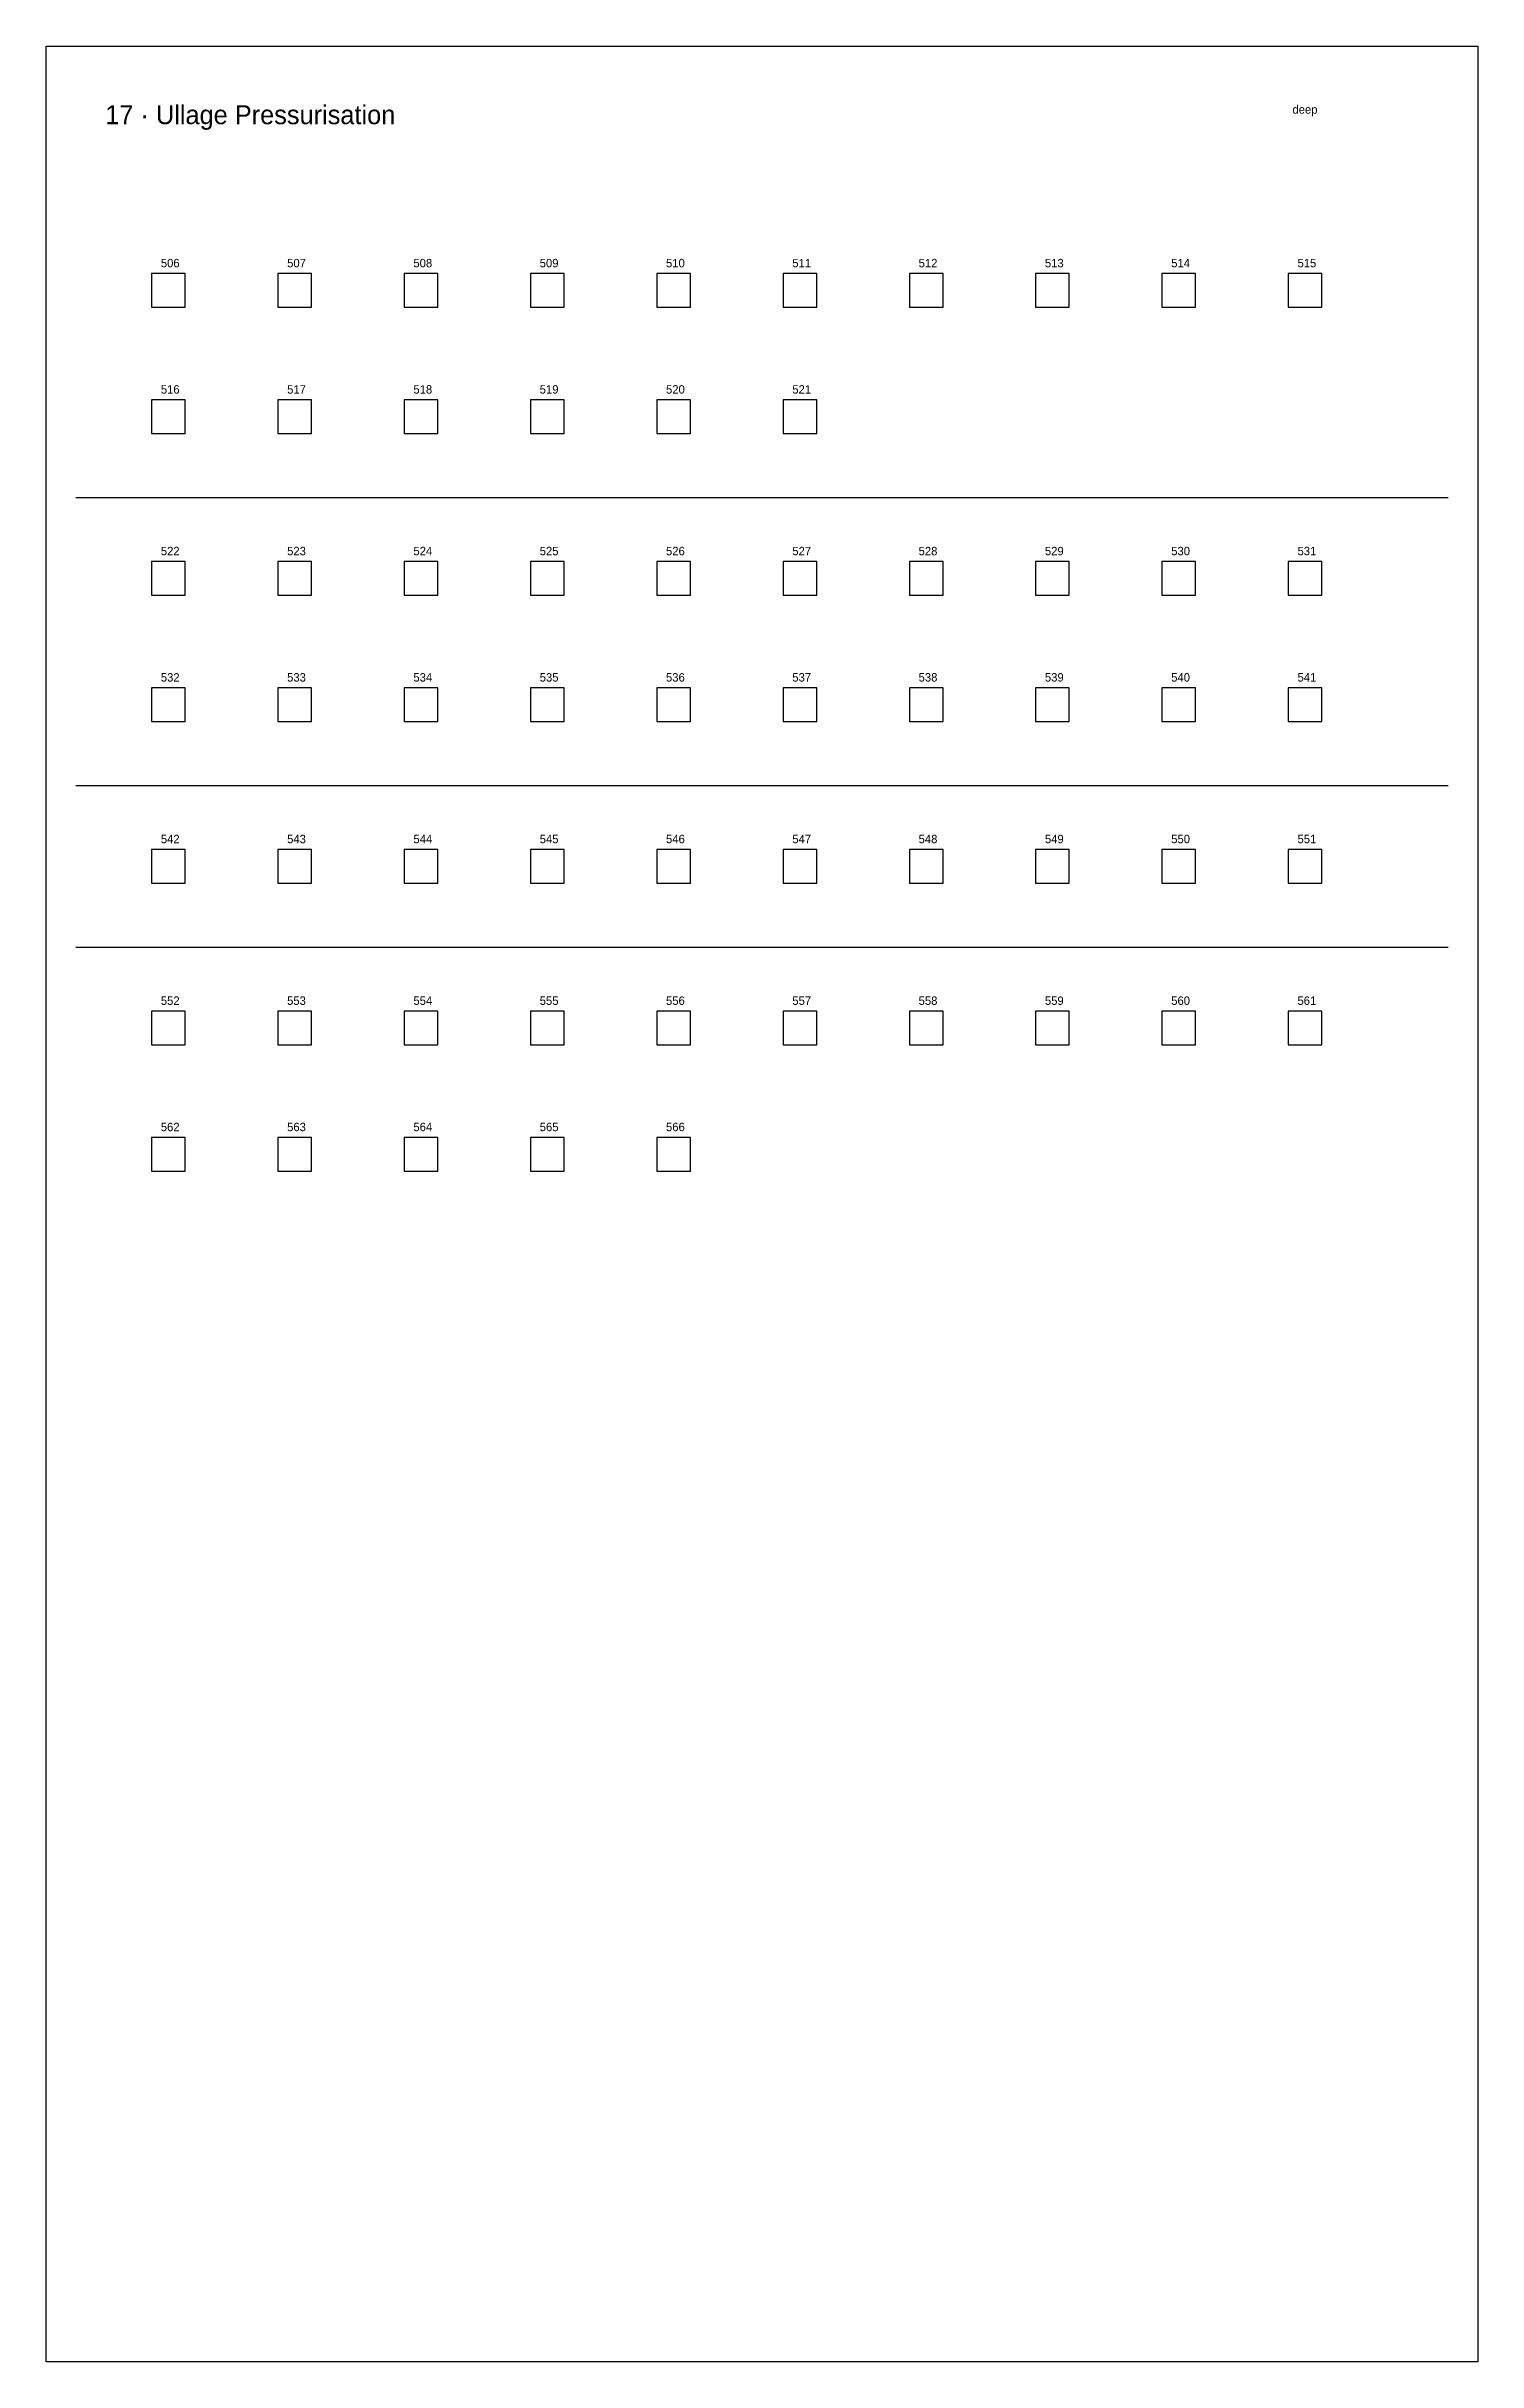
# Model space of a CAD drawing. Header units: metres. Extents: x 0 to 1360, y -2750 to 0.
# Drawn here: x 0 to 340, y -2750 to -2200 of the extents above; entities that cross this region are included whole.
import ezdxf

# ---------------------------------------------------------------- set-up
doc = ezdxf.new("R2010")
doc.units = ezdxf.units.M
for name, color, linetype in [('FITTING', 5, 'Continuous'), ('SYS-BORDER', 8, 'Continuous'), ('SYS-DIVIDER', 253, 'Continuous'), ('SYS-NAME', 7, 'Continuous'), ('TEXT-SEQ', 3, 'Continuous')]:
    doc.layers.add(name, color=color, linetype=linetype)

msp = doc.modelspace()

# ---------------------------------------------------------------- texts
at = {"layer": 'SYS-DIVIDER'}
msp.add_text('deep', height=2, dxfattribs=at).set_placement((296, -2216))
at = {"layer": 'SYS-NAME'}
msp.add_text('17 · Ullage Pressurisation', height=4.5, dxfattribs=at).set_placement((14, -2218.5))
at = {"layer": 'TEXT-SEQ'}
for s, p in [('506', (27.2, -2252.5)), ('507', (57.2, -2252.5)), ('508', (87.2, -2252.5)), ('509', (117.2, -2252.5)), ('510', (147.2, -2252.5)), ('511', (177.2, -2252.5)), ('512', (207.2, -2252.5)), ('513', (237.2, -2252.5)), ('514', (267.2, -2252.5)), ('515', (297.2, -2252.5)), ('516', (27.2, -2282.5)), ('517', (57.2, -2282.5)), ('518', (87.2, -2282.5)), ('519', (117.2, -2282.5)), ('520', (147.2, -2282.5)), ('521', (177.2, -2282.5)), ('522', (27.2, -2320.9)), ('523', (57.2, -2320.9)), ('524', (87.2, -2320.9)), ('525', (117.2, -2320.9)), ('526', (147.2, -2320.9)), ('527', (177.2, -2320.9)), ('528', (207.2, -2320.9)), ('529', (237.2, -2320.9)), ('530', (267.2, -2320.9)), ('531', (297.2, -2320.9)), ('532', (27.2, -2350.9)), ('533', (57.2, -2350.9)), ('534', (87.2, -2350.9)), ('535', (117.2, -2350.9)), ('536', (147.2, -2350.9)), ('537', (177.2, -2350.9)), ('538', (207.2, -2350.9)), ('539', (237.2, -2350.9)), ('540', (267.2, -2350.9)), ('541', (297.2, -2350.9)), ('542', (27.2, -2389.3)), ('543', (57.2, -2389.3)), ('544', (87.2, -2389.3)), ('545', (117.2, -2389.3)), ('546', (147.2, -2389.3)), ('547', (177.2, -2389.3)), ('548', (207.2, -2389.3)), ('549', (237.2, -2389.3)), ('550', (267.2, -2389.3)), ('551', (297.2, -2389.3)), ('552', (27.2, -2427.7)), ('553', (57.2, -2427.7)), ('554', (87.2, -2427.7)), ('555', (117.2, -2427.7)), ('556', (147.2, -2427.7)), ('557', (177.2, -2427.7)), ('558', (207.2, -2427.7)), ('559', (237.2, -2427.7)), ('560', (267.2, -2427.7)), ('561', (297.2, -2427.7)), ('562', (27.2, -2457.7)), ('563', (57.2, -2457.7)), ('564', (87.2, -2457.7)), ('565', (117.2, -2457.7)), ('566', (147.2, -2457.7))]:
    msp.add_text(s, height=2, dxfattribs=at).set_placement(p)

# ---------------------------------------------------------------- linework, layer by layer
at = {"layer": 'FITTING'}
for points in [[(25, -2262), (33, -2262), (33, -2254), (25, -2254), (25, -2262)], [(55, -2262), (63, -2262), (63, -2254), (55, -2254), (55, -2262)], [(85, -2262), (93, -2262), (93, -2254), (85, -2254), (85, -2262)], [(115, -2262), (123, -2262), (123, -2254), (115, -2254), (115, -2262)], [(145, -2262), (153, -2262), (153, -2254), (145, -2254), (145, -2262)], [(175, -2262), (183, -2262), (183, -2254), (175, -2254), (175, -2262)], [(205, -2262), (213, -2262), (213, -2254), (205, -2254), (205, -2262)], [(235, -2262), (243, -2262), (243, -2254), (235, -2254), (235, -2262)], [(265, -2262), (273, -2262), (273, -2254), (265, -2254), (265, -2262)], [(295, -2262), (303, -2262), (303, -2254), (295, -2254), (295, -2262)], [(25, -2292), (33, -2292), (33, -2284), (25, -2284), (25, -2292)], [(55, -2292), (63, -2292), (63, -2284), (55, -2284), (55, -2292)], [(85, -2292), (93, -2292), (93, -2284), (85, -2284), (85, -2292)], [(115, -2292), (123, -2292), (123, -2284), (115, -2284), (115, -2292)], [(145, -2292), (153, -2292), (153, -2284), (145, -2284), (145, -2292)], [(175, -2292), (183, -2292), (183, -2284), (175, -2284), (175, -2292)], [(25, -2330.4), (33, -2330.4), (33, -2322.4), (25, -2322.4), (25, -2330.4)], [(55, -2330.4), (63, -2330.4), (63, -2322.4), (55, -2322.4), (55, -2330.4)], [(85, -2330.4), (93, -2330.4), (93, -2322.4), (85, -2322.4), (85, -2330.4)], [(115, -2330.4), (123, -2330.4), (123, -2322.4), (115, -2322.4), (115, -2330.4)], [(145, -2330.4), (153, -2330.4), (153, -2322.4), (145, -2322.4), (145, -2330.4)], [(175, -2330.4), (183, -2330.4), (183, -2322.4), (175, -2322.4), (175, -2330.4)], [(205, -2330.4), (213, -2330.4), (213, -2322.4), (205, -2322.4), (205, -2330.4)], [(235, -2330.4), (243, -2330.4), (243, -2322.4), (235, -2322.4), (235, -2330.4)], [(265, -2330.4), (273, -2330.4), (273, -2322.4), (265, -2322.4), (265, -2330.4)], [(295, -2330.4), (303, -2330.4), (303, -2322.4), (295, -2322.4), (295, -2330.4)], [(25, -2360.4), (33, -2360.4), (33, -2352.4), (25, -2352.4), (25, -2360.4)], [(55, -2360.4), (63, -2360.4), (63, -2352.4), (55, -2352.4), (55, -2360.4)], [(85, -2360.4), (93, -2360.4), (93, -2352.4), (85, -2352.4), (85, -2360.4)], [(115, -2360.4), (123, -2360.4), (123, -2352.4), (115, -2352.4), (115, -2360.4)], [(145, -2360.4), (153, -2360.4), (153, -2352.4), (145, -2352.4), (145, -2360.4)], [(175, -2360.4), (183, -2360.4), (183, -2352.4), (175, -2352.4), (175, -2360.4)], [(205, -2360.4), (213, -2360.4), (213, -2352.4), (205, -2352.4), (205, -2360.4)], [(235, -2360.4), (243, -2360.4), (243, -2352.4), (235, -2352.4), (235, -2360.4)], [(265, -2360.4), (273, -2360.4), (273, -2352.4), (265, -2352.4), (265, -2360.4)], [(295, -2360.4), (303, -2360.4), (303, -2352.4), (295, -2352.4), (295, -2360.4)], [(25, -2398.8), (33, -2398.8), (33, -2390.8), (25, -2390.8), (25, -2398.8)], [(55, -2398.8), (63, -2398.8), (63, -2390.8), (55, -2390.8), (55, -2398.8)], [(85, -2398.8), (93, -2398.8), (93, -2390.8), (85, -2390.8), (85, -2398.8)], [(115, -2398.8), (123, -2398.8), (123, -2390.8), (115, -2390.8), (115, -2398.8)], [(145, -2398.8), (153, -2398.8), (153, -2390.8), (145, -2390.8), (145, -2398.8)], [(175, -2398.8), (183, -2398.8), (183, -2390.8), (175, -2390.8), (175, -2398.8)], [(205, -2398.8), (213, -2398.8), (213, -2390.8), (205, -2390.8), (205, -2398.8)], [(235, -2398.8), (243, -2398.8), (243, -2390.8), (235, -2390.8), (235, -2398.8)], [(265, -2398.8), (273, -2398.8), (273, -2390.8), (265, -2390.8), (265, -2398.8)], [(295, -2398.8), (303, -2398.8), (303, -2390.8), (295, -2390.8), (295, -2398.8)], [(25, -2437.2), (33, -2437.2), (33, -2429.2), (25, -2429.2), (25, -2437.2)], [(55, -2437.2), (63, -2437.2), (63, -2429.2), (55, -2429.2), (55, -2437.2)], [(85, -2437.2), (93, -2437.2), (93, -2429.2), (85, -2429.2), (85, -2437.2)], [(115, -2437.2), (123, -2437.2), (123, -2429.2), (115, -2429.2), (115, -2437.2)], [(145, -2437.2), (153, -2437.2), (153, -2429.2), (145, -2429.2), (145, -2437.2)], [(175, -2437.2), (183, -2437.2), (183, -2429.2), (175, -2429.2), (175, -2437.2)], [(205, -2437.2), (213, -2437.2), (213, -2429.2), (205, -2429.2), (205, -2437.2)], [(235, -2437.2), (243, -2437.2), (243, -2429.2), (235, -2429.2), (235, -2437.2)], [(265, -2437.2), (273, -2437.2), (273, -2429.2), (265, -2429.2), (265, -2437.2)], [(295, -2437.2), (303, -2437.2), (303, -2429.2), (295, -2429.2), (295, -2437.2)], [(25, -2467.2), (33, -2467.2), (33, -2459.2), (25, -2459.2), (25, -2467.2)], [(55, -2467.2), (63, -2467.2), (63, -2459.2), (55, -2459.2), (55, -2467.2)], [(85, -2467.2), (93, -2467.2), (93, -2459.2), (85, -2459.2), (85, -2467.2)], [(115, -2467.2), (123, -2467.2), (123, -2459.2), (115, -2459.2), (115, -2467.2)], [(145, -2467.2), (153, -2467.2), (153, -2459.2), (145, -2459.2), (145, -2467.2)]]:
    msp.add_lwpolyline(points, dxfattribs=at)
at = {"layer": 'SYS-BORDER'}
msp.add_lwpolyline([(0, -2200), (340, -2200), (340, -2750), (0, -2750), (0, -2200)], dxfattribs=at)
at = {"layer": 'SYS-DIVIDER'}
for p, q in [((7, -2307.2), (333, -2307.2)), ((7, -2375.6), (333, -2375.6)), ((7, -2414), (333, -2414))]:
    msp.add_line(p, q, dxfattribs=at)

msp.set_redraw_order([(e.dxf.handle, doc.entitydb.next_handle()) for e in msp.query("TEXT MTEXT ATTDEF DIMENSION ARC_DIMENSION")])  # texts and dimensions are drawn at this point

doc.saveas('drawing.dxf')
